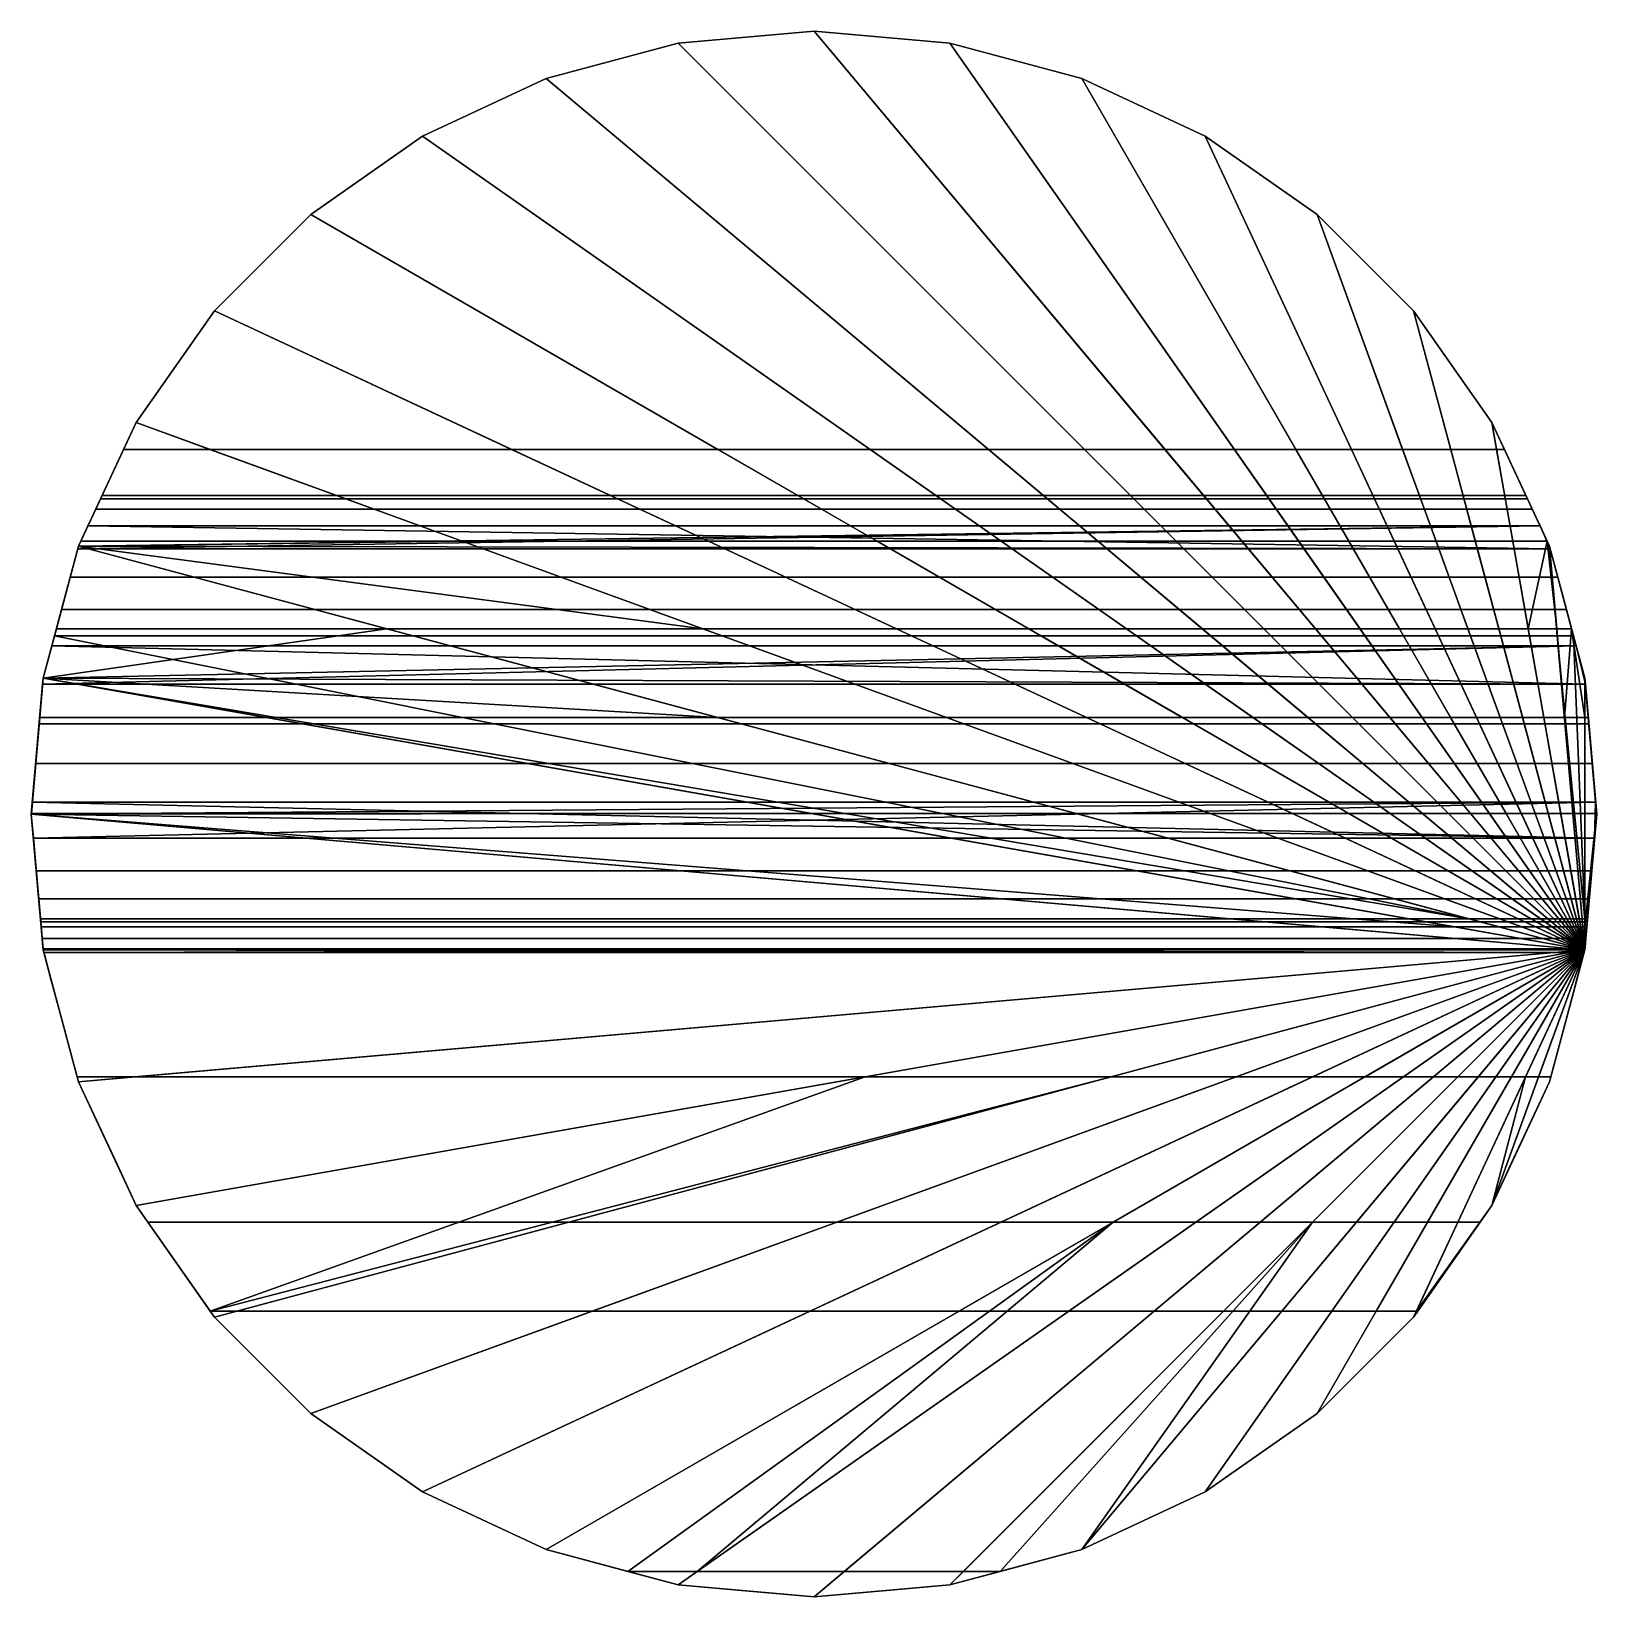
# Model space of a CAD drawing. Header units: inches. Extents: x -0.24 to 3.31, y -0.34 to 3.21.
import ezdxf

# ---------------------------------------------------------------- set-up
doc = ezdxf.new("R2010")
doc.units = ezdxf.units.IN
doc.header["$MEASUREMENT"] = 0

msp = doc.modelspace()

# ---------------------------------------------------------------- meshes
mesh = msp.add_polyface()
corners = [(3.2828, 1.1248, 4.8302), (2.6888, 1.1768, 4.8302), (-0.214, 1.1768, 4.8302), (-0.2095, 1.1248, 4.8302), (-0.2364, 1.4327, 4.8302), (2.9881, 1.1768, 4.8302), (1.5317, 1.4336, 4.8302), (1.3183, 1.6513, 4.8302), (2.1305, 1.4336, 4.8302), (2.4345, 1.4336, 4.8302), (1.8365, 1.6513, 4.8302), (1.2849, 1.8521, 4.8302), (2.154, 1.6513, 4.8302), (1.7234, 1.8521, 4.8302), (2.3711, 1.6513, 4.8302), (2.0233, 1.8521, 4.8302), (1.2979, 2.0505, 4.8302), (1.6796, 2.0505, 4.8302), (2.2443, 1.8521, 4.8302), (1.9609, 2.0505, 4.8302), (1.3192, 2.2586, 4.8302), (1.6637, 2.2586, 4.8302), (2.1797, 2.0505, 4.8302), (1.9317, 2.2586, 4.8302), (2.3315, 2.2586, 4.8302), (2.489, 2.2586, 4.8302), (1.8446, 3.1789, 4.8302), (1.5367, 3.2058, 4.8302), (2.1491, 2.2586, 4.8302), (1.2288, 3.1789, 4.8302), (0.9302, 3.0989, 4.8302), (-0.2095, 1.1248), (-0.2156, 1.1952), (2.4791, 1.1952), (3.2828, 1.1248), (3.0204, 1.1952), (0.6289, 1.836), (1.329, 1.836), (3.0896, 1.1952), (2.884, 1.1952), (-0.2095, 1.7406), (2.5717, 1.836), (1.2288, 3.1789), (1.5367, 3.2058), (2.6861, 1.836), (2.4354, 1.836), (0.9302, 3.0989), (2.2673, 1.836), (0.6501, 2.9683), (2.0511, 1.836), (0.397, 2.791), (2.1431, 3.0989), (1.8446, 3.1789), (2.1431, 3.0989, 4.8302), (3.283, 1.1271, 3.7307), (-0.2097, 1.1271, 3.7307), (-0.2117, 1.1504, 3.8179), (3.2851, 1.1504, 3.8179), (3.1491, 2.1545, 3.6408), (-0.0757, 2.1545, 3.6408), (-0.0794, 2.1466, 3.551), (3.1527, 2.1466, 3.551), (3.2813, 1.1192, 3.6408), (-0.208, 1.1192, 3.6408), (-0.0903, 2.1233, 3.4638), (3.1636, 2.1233, 3.4638), (-0.2151, 1.1886, 3.8997), (3.2884, 1.1886, 3.8997), (-0.108, 2.0852, 3.382), (3.1814, 2.0852, 3.382), (3.283, 1.1271, 3.551), (-0.2097, 1.1271, 3.551), (3.1527, 2.1466, 3.7307), (-0.0794, 2.1466, 3.7307), (-0.2196, 1.2403, 3.9736), (3.2929, 1.2403, 3.9736), (3.2044, 2.0334, 3.3081), (3.2851, 1.1504, 3.4638), (-0.2117, 1.1504, 3.4638), (3.1636, 2.1233, 3.8179), (-0.0903, 2.1233, 3.8179), (-0.2252, 1.3041, 4.0374), (3.2985, 1.3041, 4.0374), (-0.131, 2.0334, 3.3081), (-0.1481, 1.9696, 3.2443), (3.2215, 1.9696, 3.2443), (3.2884, 1.1886, 3.382), (-0.2151, 1.1886, 3.382), (3.1814, 2.0852, 3.8997), (-0.108, 2.0852, 3.8997), (-0.2316, 1.378, 4.0891), (3.305, 1.378, 4.0891), (-0.1679, 1.8957, 3.1926), (3.2413, 1.8957, 3.1926), (3.2929, 1.2403, 3.3081), (-0.2196, 1.2403, 3.3081), (3.2044, 2.0334, 3.9736), (-0.131, 2.0334, 3.9736), (-0.1898, 1.8139, 3.1544), (3.2632, 1.8139, 3.1544), (3.2985, 1.3041, 3.2443), (-0.2252, 1.3041, 3.2443), (3.2215, 1.9696, 4.0374), (-0.1481, 1.9696, 4.0374), (3.3074, 1.4598, 4.1273), (-0.234, 1.4598, 4.1273), (-0.2264, 1.547, 4.1506), (3.2998, 1.547, 4.1506), (3.305, 1.378, 3.1926), (-0.2316, 1.378, 3.1926), (3.2413, 1.8957, 4.0891), (-0.1679, 1.8957, 4.0891), (-0.2186, 1.6369, 4.1585), (3.2919, 1.6369, 4.1585), (3.2841, 1.7268, 3.1311), (-0.2107, 1.7268, 3.1311), (-0.2186, 1.6369, 3.1232), (3.2919, 1.6369, 3.1232), (3.2632, 1.8139, 4.1273), (-0.1898, 1.8139, 4.1273), (-0.2107, 1.7268, 4.1506), (3.2841, 1.7268, 4.1506), (-0.2264, 1.547, 3.1311), (3.2998, 1.547, 3.1311), (-0.234, 1.4598, 3.1544), (3.3074, 1.4598, 3.1544)]
mesh.append_faces([[corners[k] for k in face] for face in [(72, 73, 59, 58), (107, 106, 112, 113), (114, 115, 116, 117)]], dxfattribs={"vtx0": -1})
mesh.append_faces([[corners[k] for k in face] for face in [(4, 1, 5), (4, 5, 6), (35, 39, 40), (62, 70, 71), (76, 69, 68), (88, 96, 97), (118, 121, 120)]], dxfattribs={"vtx0": -1, "vtx1": -1, "vtx2": -1})
mesh.append_faces([[corners[k] for k in face] for face in [(7, 8, 9, 10), (11, 10, 12, 13), (13, 12, 14, 15), (16, 13, 15, 17), (17, 15, 18, 19), (20, 17, 19, 21), (21, 19, 22, 23), (35, 36, 37, 38)]], dxfattribs={"vtx0": -1, "vtx1": -1, "vtx2": -1, "vtx3": -1})
mesh.append_faces([[corners[k] for k in face] for face in [(0, 1, 2, 3), (24, 25, 26, 27), (28, 24, 27, 29), (23, 28, 29, 30)]], dxfattribs={"vtx0": -1, "vtx1": -1, "vtx3": -1})
mesh.append_faces([[corners[k] for k in face] for face in [(54, 55, 56, 57), (54, 62, 63), (61, 60, 64, 65), (57, 56, 66, 67), (65, 64, 68, 69), (67, 66, 74, 75), (77, 78, 71, 70), (79, 80, 73, 72), (75, 74, 81, 82), (76, 83, 84, 85), (86, 87, 78, 77), (88, 89, 80, 79), (82, 81, 90, 91), (85, 84, 92, 93), (94, 95, 87, 86), (93, 92, 98, 99), (100, 101, 95, 94), (102, 103, 97, 96), (104, 105, 106, 107), (108, 109, 101, 100), (110, 111, 103, 102), (118, 119, 111, 110), (123, 122, 124, 125)]], dxfattribs={"vtx0": -1, "vtx2": -1})
mesh.append_faces([[corners[k] for k in face] for face in [(41, 42, 43, 44), (45, 46, 42, 41), (47, 48, 46, 45), (49, 50, 48, 47)]], dxfattribs={"vtx0": -1, "vtx2": -1, "vtx3": -1})
mesh.append_faces([[corners[k] for k in face] for face in [(43, 42, 29, 27)]], dxfattribs={"vtx1": -1})
mesh.append_faces([[corners[k] for k in face] for face in [(31, 32, 33, 34)]], dxfattribs={"vtx1": -1, "vtx2": -1, "vtx3": -1})
mesh.append_faces([[corners[k] for k in face] for face in [(51, 52, 26, 53)]], dxfattribs={"vtx1": -1, "vtx3": -1})
mesh.append_faces([[corners[k] for k in face] for face in [(58, 59, 60, 61), (113, 112, 120, 121), (117, 116, 122, 123)]], dxfattribs={"vtx2": -1})
mesh.append_faces([[corners[k] for k in face] for face in [(52, 43, 27, 26)]], dxfattribs={"vtx3": -1})
mesh = msp.add_polyface()
corners = [(2.3572, 2.0505, 4.8302), (2.5556, 1.8521, 4.8302), (2.6726, 1.8521, 4.8302), (2.5062, 2.0505, 4.8302), (2.7737, 1.8521, 4.8302), (2.6347, 2.0505, 4.8302), (2.863, 1.8521, 4.8302), (2.7484, 2.0505, 4.8302), (2.9437, 1.8521, 4.8302), (2.8512, 2.0505, 4.8302), (3.0182, 1.8521, 4.8302), (2.946, 2.0505, 4.8302), (3.088, 1.8521, 4.8302), (3.0348, 2.0505, 4.8302), (3.1546, 1.8521, 4.8302), (3.1196, 2.0505, 4.8302), (3.1976, 2.0505, 4.8302), (3.2192, 1.8521, 4.8302), (3.2029, 2.0392, 4.8302), (1.9317, 2.2586, 4.8302), (2.1797, 2.0505, 4.8302), (2.1491, 2.2586, 4.8302), (2.3315, 2.2586, 4.8302), (2.489, 2.2586, 4.8302), (2.6283, 2.2586, 4.8302), (2.7542, 2.2586, 4.8302), (2.8702, 2.2586, 4.8302), (2.9791, 2.2586, 4.8302), (3.0829, 2.2586, 4.8302), (3.1006, 2.2586, 4.8302), (3.0722, 2.3193, 4.8302), (2.895, 2.5725, 4.8302), (2.6764, 2.791, 4.8302), (2.4232, 2.9683, 4.8302), (2.1431, 3.0989, 4.8302), (1.8446, 3.1789, 4.8302), (3.2044, 2.0334, 3.9736), (3.2029, 2.0392, 3.9653), (3.2029, 2.0392, 3.9983), (3.2029, 2.0392, 4.1318), (3.253, 1.8521, 4.8302), (3.2029, 2.0392, 3.2834), (3.2029, 2.0392, 3.3164), (3.2044, 2.0334, 3.3081), (3.2573, 1.836), (3.2029, 2.0392, 2.3226), (3.2029, 2.0392, 3.1499), (3.2029, 2.0392), (3.1575, 1.836), (3.0722, 2.3193), (3.2206, 1.836), (3.0923, 1.836), (2.895, 2.5725), (3.024, 1.836), (2.6764, 2.791), (2.9512, 1.836), (2.4232, 2.9683), (2.8723, 1.836), (2.1431, 3.0989), (2.7849, 1.836), (1.8446, 3.1789), (2.6861, 1.836), (1.5367, 3.2058), (3.1814, 2.0852, 3.8997), (3.1636, 2.1233, 3.8179), (3.1527, 2.1466, 3.7307), (3.1814, 2.0852, 3.382), (3.1491, 2.1545, 3.6408), (3.1636, 2.1233, 3.4638), (3.1527, 2.1466, 3.551)]
mesh.append_faces([[corners[k] for k in face] for face in [(63, 38, 37), (42, 41, 66)]], dxfattribs={"vtx0": -1, "vtx1": -1})
mesh.append_faces([[corners[k] for k in face] for face in [(16, 15, 14), (44, 45, 46), (64, 39, 38, 63), (18, 39, 64), (69, 45, 47), (69, 49, 30)]], dxfattribs={"vtx0": -1, "vtx1": -1, "vtx2": -1})
mesh.append_faces([[corners[k] for k in face] for face in [(0, 1, 2, 3), (3, 2, 4, 5), (5, 4, 6, 7), (7, 6, 8, 9), (9, 8, 10, 11), (11, 10, 12, 13), (13, 12, 14, 15), (19, 20, 0, 21), (21, 0, 3, 22), (22, 3, 5, 23), (23, 5, 7, 24), (24, 7, 9, 25), (25, 9, 11, 26), (26, 11, 13, 27), (27, 13, 15, 28)]], dxfattribs={"vtx0": -1, "vtx1": -1, "vtx2": -1, "vtx3": -1})
mesh.append_faces([[corners[k] for k in face] for face in [(28, 15, 16, 29), (27, 28, 30, 31), (26, 27, 31, 32), (25, 26, 32, 33), (24, 25, 33, 34), (23, 24, 34, 35), (41, 46, 68, 66), (46, 45, 69, 68)]], dxfattribs={"vtx0": -1, "vtx1": -1, "vtx3": -1})
mesh.append_faces([[corners[k] for k in face] for face in [(17, 18, 16), (28, 29, 30), (39, 18, 40), (41, 42, 43), (18, 64, 65), (65, 16, 18), (67, 29, 16, 65), (69, 47, 49), (30, 67, 69)]], dxfattribs={"vtx0": -1, "vtx2": -1})
mesh.append_faces([[corners[k] for k in face] for face in [(48, 49, 47, 50), (51, 52, 49, 48), (53, 54, 52, 51), (55, 56, 54, 53), (57, 58, 56, 55), (59, 60, 58, 57), (61, 62, 60, 59)]], dxfattribs={"vtx0": -1, "vtx2": -1, "vtx3": -1})
mesh.append_faces([[corners[k] for k in face] for face in [(36, 37, 38), (44, 47, 45), (30, 29, 67)]], dxfattribs={"vtx1": -1, "vtx2": -1})
mesh.append_faces([[corners[k] for k in face] for face in [(49, 52, 31, 30), (52, 54, 32, 31), (54, 56, 33, 32), (56, 58, 34, 33)]], dxfattribs={"vtx1": -1, "vtx3": -1})
mesh.append_faces([[corners[k] for k in face] for face in [(43, 42, 66), (63, 37, 36)]], dxfattribs={"vtx2": -1})
mesh = msp.add_polyface()
corners = [(2.6888, 1.1768, 4.8302), (-0.2364, 1.4327, 4.8302), (-0.214, 1.1768, 4.8302), (1.5317, 1.4336, 4.8302), (-0.2363, 1.4336, 4.8302), (0.2974, 1.6513, 4.8302), (-0.2173, 1.6513, 4.8302), (2.1305, 1.4336, 4.8302), (1.3183, 1.6513, 4.8302), (-0.2095, 1.7406, 4.8302), (0.5689, 1.8521, 4.8302), (-0.1796, 1.8521, 4.8302), (1.8365, 1.6513, 4.8302), (1.2849, 1.8521, 4.8302), (-0.1295, 2.0392, 4.8302), (0.7398, 2.0505, 4.8302), (-0.1242, 2.0505, 4.8302), (1.7234, 1.8521, 4.8302), (1.2979, 2.0505, 4.8302), (0.168, 2.2586, 4.8302), (-0.0272, 2.2586, 4.8302), (0.8516, 2.2586, 4.8302), (1.6796, 2.0505, 4.8302), (1.3192, 2.2586, 4.8302), (1.6637, 2.2586, 4.8302), (1.9317, 2.2586, 4.8302), (0.9302, 3.0989, 4.8302), (0.6501, 2.9683, 4.8302), (0.397, 2.791, 4.8302), (0.1784, 2.5725, 4.8302), (0.0011, 2.3193, 4.8302), (3.0204, 1.1952), (-0.2095, 1.7406), (-0.1839, 1.836), (0.6289, 1.836), (2.4791, 1.1952), (-0.2364, 1.4327), (2.884, 1.1952), (-0.2156, 1.1952), (1.7578, 1.836), (0.1784, 2.5725), (0.397, 2.791), (2.0511, 1.836), (1.329, 1.836), (0.0011, 2.3193), (-0.1295, 2.0392), (1.2288, 3.1789), (0.9302, 3.0989), (1.2288, 3.1789, 4.8302), (0.6501, 2.9683), (-0.0757, 2.1545, 3.6408), (-0.0794, 2.1466, 3.7307), (-0.1295, 2.0392, 2.3226), (-0.0794, 2.1466, 3.551), (3.283, 1.1271, 3.7307), (-0.208, 1.1192, 3.6408), (-0.2095, 1.1248, 3.7051), (-0.2097, 1.1271, 3.7307), (3.2813, 1.1192, 3.6408), (-0.2097, 1.1271, 3.551), (-0.2095, 1.1248, 3.5766), (3.2044, 2.0334, 3.3081), (-0.108, 2.0852, 3.382), (-0.1295, 2.0392, 3.3164), (-0.131, 2.0334, 3.3081), (3.1814, 2.0852, 3.8997), (-0.131, 2.0334, 3.9736), (-0.1295, 2.0392, 3.9653), (-0.108, 2.0852, 3.8997), (3.3074, 1.4598, 4.1273), (-0.2316, 1.378, 4.0891), (-0.2364, 1.4327, 4.1146), (-0.234, 1.4598, 4.1273), (3.2841, 1.7268, 3.1311), (-0.1898, 1.8139, 3.1544), (-0.2095, 1.7406, 3.1348), (-0.2107, 1.7268, 3.1311), (3.305, 1.378, 3.1926), (-0.234, 1.4598, 3.1544), (-0.2364, 1.4327, 3.167), (-0.2316, 1.378, 3.1926), (3.2632, 1.8139, 4.1273), (-0.2107, 1.7268, 4.1506), (-0.2095, 1.7406, 4.1469), (-0.1898, 1.8139, 4.1273)]
mesh.append_faces([[corners[k] for k in face] for face in [(9, 5, 8), (9, 8, 10), (14, 10, 13), (14, 13, 15), (33, 34, 31), (30, 52, 53)]], dxfattribs={"vtx0": -1, "vtx1": -1, "vtx2": -1})
mesh.append_faces([[corners[k] for k in face] for face in [(5, 3, 7, 8), (10, 8, 12, 13), (15, 13, 17, 18), (19, 15, 18, 21), (21, 18, 22, 23)]], dxfattribs={"vtx0": -1, "vtx1": -1, "vtx2": -1, "vtx3": -1})
mesh.append_faces([[corners[k] for k in face] for face in [(3, 5, 6, 4), (15, 19, 20, 16), (24, 25, 26, 27), (23, 24, 27, 28), (21, 23, 28, 29), (19, 21, 29, 30)]], dxfattribs={"vtx0": -1, "vtx1": -1, "vtx3": -1})
mesh.append_faces([[corners[k] for k in face] for face in [(0, 1, 2), (3, 4, 1), (5, 9, 6), (10, 11, 9), (10, 14, 11), (15, 16, 14), (19, 30, 20), (31, 32, 33), (30, 44, 45), (30, 53, 50), (50, 20, 30), (54, 55, 56), (58, 59, 60), (61, 62, 63), (65, 66, 67), (69, 70, 71), (73, 74, 75), (77, 78, 79), (81, 82, 83)]], dxfattribs={"vtx0": -1, "vtx2": -1})
mesh.append_faces([[corners[k] for k in face] for face in [(35, 36, 32, 37), (39, 40, 41, 42), (43, 44, 40, 39), (34, 45, 44, 43)]], dxfattribs={"vtx0": -1, "vtx2": -1, "vtx3": -1})
mesh.append_faces([[corners[k] for k in face] for face in [(38, 36, 35), (33, 45, 34), (56, 57, 54), (63, 64, 61), (67, 68, 65), (71, 72, 69), (75, 76, 73), (79, 80, 77), (83, 84, 81)]], dxfattribs={"vtx1": -1, "vtx2": -1})
mesh.append_faces([[corners[k] for k in face] for face in [(46, 47, 26, 48), (47, 49, 27, 26), (49, 41, 28, 27), (41, 40, 29, 28), (40, 44, 30, 29), (50, 51, 16, 20)]], dxfattribs={"vtx1": -1, "vtx3": -1})
mesh.append_faces([[corners[k] for k in face] for face in [(60, 55, 58)]], dxfattribs={"vtx2": -1})
mesh = msp.add_polyface()
corners = [(-0.108, 2.0852, 3.8997), (-0.1295, 2.0392, 3.9653), (-0.1295, 2.0392, 3.9983), (-0.0903, 2.1233, 3.8179), (-0.1295, 2.0392, 4.1318), (-0.1242, 2.0505, 4.8302), (-0.0794, 2.1466, 3.7307), (-0.1295, 2.0392, 4.8302), (-0.108, 2.0852, 3.382), (-0.1295, 2.0392, 3.2834), (-0.1295, 2.0392, 3.3164), (-0.0903, 2.1233, 3.4638), (-0.1295, 2.0392, 3.1499), (-0.0794, 2.1466, 3.551), (-0.1295, 2.0392, 2.3226), (0.0011, 2.3193, 4.8302), (-0.1295, 2.0392), (-0.1898, 1.8139, 4.1273), (-0.2095, 1.7406, 4.1469), (-0.2095, 1.7406, 4.1614), (-0.1679, 1.8957, 4.0891), (-0.2095, 1.7406, 4.1977), (-0.1481, 1.9696, 4.0374), (-0.2095, 1.7406, 4.2663), (-0.1898, 1.8139, 3.1544), (-0.2095, 1.7406, 3.1203), (-0.2095, 1.7406, 3.1348), (-0.131, 2.0334, 3.9736), (-0.2095, 1.7406, 4.3917), (-0.1679, 1.8957, 3.1926), (-0.2095, 1.7406, 3.084), (-0.2095, 1.7406, 4.6385), (-0.1481, 1.9696, 3.2443), (-0.2095, 1.7406, 3.0153), (-0.1796, 1.8521, 4.8302), (-0.2095, 1.7406, 4.8302), (-0.131, 2.0334, 3.3081), (-0.2095, 1.7406, 2.89), (-0.2095, 1.7406, 2.6432), (-0.2095, 1.7406, 2.0357), (-0.1839, 1.836), (-0.2095, 1.7406), (-0.2264, 1.547, 4.1506), (-0.234, 1.4598, 4.1273), (-0.2364, 1.4327, 4.12), (-0.2364, 1.4327, 4.1406), (-0.2186, 1.6369, 4.1585), (-0.2364, 1.4327, 4.1763), (-0.2107, 1.7268, 4.1506), (-0.2364, 1.4327, 4.2294), (-0.2264, 1.547, 3.1311), (-0.2364, 1.4327, 3.1411), (-0.2364, 1.4327, 3.1617), (-0.234, 1.4598, 3.1544), (-0.2364, 1.4327, 4.305), (-0.2186, 1.6369, 3.1232), (-0.2364, 1.4327, 3.1053), (-0.2364, 1.4327, 4.4133), (-0.2107, 1.7268, 3.1311), (-0.2364, 1.4327, 3.0523), (-0.2364, 1.4327, 4.5742), (-0.2364, 1.4327, 2.9767), (-0.2363, 1.4336, 4.8302), (-0.2364, 1.4327, 2.8684), (-0.2173, 1.6513, 4.8302), (-0.2364, 1.4327, 2.7075), (-0.2364, 1.4327, 2.4503), (-0.2364, 1.4327, 1.9829), (-0.2364, 1.4327, 0.8866), (-0.2364, 1.4327)]
mesh.append_faces([[corners[k] for k in face] for face in [(8, 9, 10), (24, 25, 26)]], dxfattribs={"vtx0": -1, "vtx1": -1})
mesh.append_faces([[corners[k] for k in face] for face in [(5, 3, 4), (11, 12, 9, 8), (13, 14, 12, 11), (15, 16, 14), (29, 30, 25, 24), (31, 2, 1), (27, 28, 31), (32, 33, 30, 29), (34, 4, 2), (34, 2, 31), (36, 37, 33, 32), (36, 9, 38), (38, 37, 36), (39, 12, 14), (39, 14, 40), (54, 19, 18), (58, 25, 61), (62, 28, 23), (62, 23, 60)]], dxfattribs={"vtx0": -1, "vtx1": -1, "vtx2": -1})
mesh.append_faces([[corners[k] for k in face] for face in [(9, 12, 39, 38)]], dxfattribs={"vtx0": -1, "vtx1": -1, "vtx2": -1, "vtx3": -1})
mesh.append_faces([[corners[k] for k in face] for face in [(21, 19, 54, 57), (23, 21, 57, 60), (25, 30, 63, 61), (31, 28, 62, 64), (30, 33, 65, 63), (33, 37, 66, 65), (37, 38, 67, 66), (38, 39, 68, 67)]], dxfattribs={"vtx0": -1, "vtx1": -1, "vtx3": -1})
mesh.append_faces([[corners[k] for k in face] for face in [(5, 6, 3), (4, 7, 5), (31, 1, 27), (31, 35, 34), (4, 34, 7), (14, 16, 40), (50, 51, 52, 53), (54, 18, 48), (48, 49, 54), (55, 56, 51, 50), (58, 59, 56, 55), (31, 64, 35)]], dxfattribs={"vtx0": -1, "vtx2": -1})
mesh.append_faces([[corners[k] for k in face] for face in [(39, 41, 69, 68)]], dxfattribs={"vtx0": -1, "vtx3": -1})
mesh.append_faces([[corners[k] for k in face] for face in [(0, 1, 2), (17, 18, 19), (36, 10, 9), (40, 41, 39), (58, 26, 25), (61, 59, 58)]], dxfattribs={"vtx1": -1, "vtx2": -1})
mesh.append_faces([[corners[k] for k in face] for face in [(3, 0, 2, 4), (20, 17, 19, 21), (22, 20, 21, 23), (27, 22, 23, 28)]], dxfattribs={"vtx1": -1, "vtx2": -1, "vtx3": -1})
mesh.append_faces([[corners[k] for k in face] for face in [(42, 43, 44, 45), (46, 42, 45, 47), (48, 46, 47, 49)]], dxfattribs={"vtx1": -1, "vtx3": -1})
mesh = msp.add_polyface()
corners = [(3.2828, 1.7406, 4.1614), (3.3098, 1.4327, 4.2294), (3.2841, 1.7268, 4.1506), (3.2828, 1.7406, 4.1469), (3.2841, 1.7268, 3.1311), (3.3098, 1.4327, 2.9767), (3.2828, 1.7406, 3.1203), (3.2828, 1.7406, 3.1348), (3.3098, 1.4327, 4.8302), (3.2828, 1.7406, 4.2663), (3.2828, 1.7406, 4.3917), (3.3098, 1.4327, 2.8684), (3.2828, 1.7406, 3.084), (3.2828, 1.7406, 4.6385), (3.2907, 1.6513, 4.8302), (3.3097, 1.4336, 4.8302), (3.3098, 1.4327, 2.7075), (3.2828, 1.7406, 3.0153), (3.2828, 1.7406, 4.8302), (3.3098, 1.4327, 2.4503), (3.2828, 1.7406, 2.89), (3.3098, 1.4327, 1.9829), (3.2828, 1.7406, 2.6432), (3.3098, 1.4327, 0.8866), (3.2828, 1.7406, 2.0357), (3.3098, 1.4327), (3.2828, 1.7406), (2.0233, 1.8521, 4.8302), (2.3711, 1.6513, 4.8302), (2.5311, 1.6513, 4.8302), (2.2443, 1.8521, 4.8302), (2.6555, 1.6513, 4.8302), (2.4162, 1.8521, 4.8302), (2.7564, 1.6513, 4.8302), (2.5556, 1.8521, 4.8302), (2.8411, 1.6513, 4.8302), (2.6726, 1.8521, 4.8302), (2.9142, 1.6513, 4.8302), (2.7737, 1.8521, 4.8302), (2.9789, 1.6513, 4.8302), (2.863, 1.8521, 4.8302), (3.0374, 1.6513, 4.8302), (2.9437, 1.8521, 4.8302), (3.0912, 1.6513, 4.8302), (3.0182, 1.8521, 4.8302), (3.1418, 1.6513, 4.8302), (3.088, 1.8521, 4.8302), (3.19, 1.6513, 4.8302), (3.1546, 1.8521, 4.8302), (3.2368, 1.6513, 4.8302), (3.2192, 1.8521, 4.8302), (3.253, 1.8521, 4.8302), (3.2828, 1.6513, 4.8302), (1.9609, 2.0505, 4.8302), (2.1797, 2.0505, 4.8302), (2.3572, 2.0505, 4.8302), (3.1976, 2.0505, 4.8302), (3.2029, 2.0392, 4.8302), (3.2632, 1.8139, 4.1273), (3.2413, 1.8957, 4.0891), (3.2828, 1.7406, 4.1977), (3.2215, 1.9696, 4.0374), (3.2632, 1.8139, 3.1544), (3.2044, 2.0334, 3.9736), (3.2413, 1.8957, 3.1926), (3.2029, 2.0392, 3.9983), (3.2215, 1.9696, 3.2443), (3.2029, 2.0392, 4.1318), (3.2044, 2.0334, 3.3081), (3.2029, 2.0392, 3.2834), (3.2029, 2.0392, 3.1499), (3.2573, 1.836), (3.2828, 1.1952), (3.2206, 1.836), (3.2029, 2.0392), (-0.1898, 1.8139, 3.1544)]
mesh.append_faces([[corners[k] for k in face] for face in [(58, 0, 3), (7, 6, 62)]], dxfattribs={"vtx0": -1, "vtx1": -1})
mesh.append_faces([[corners[k] for k in face] for face in [(0, 1, 2), (4, 5, 6), (8, 9, 10), (51, 50, 49), (51, 49, 52), (56, 48, 50), (59, 60, 0, 58), (61, 9, 60, 59), (63, 10, 9, 61), (65, 13, 10), (65, 10, 63), (18, 13, 65), (18, 65, 67), (68, 20, 22), (68, 22, 69), (70, 24, 26), (72, 73, 71), (4, 62, 75)]], dxfattribs={"vtx0": -1, "vtx1": -1, "vtx2": -1})
mesh.append_faces([[corners[k] for k in face] for face in [(27, 28, 29, 30), (30, 29, 31, 32), (32, 31, 33, 34), (34, 33, 35, 36), (36, 35, 37, 38), (38, 37, 39, 40), (40, 39, 41, 42), (42, 41, 43, 44), (44, 43, 45, 46), (46, 45, 47, 48), (48, 47, 49, 50), (53, 30, 32, 54), (54, 32, 34, 55), (22, 24, 70, 69)]], dxfattribs={"vtx0": -1, "vtx1": -1, "vtx2": -1, "vtx3": -1})
mesh.append_faces([[corners[k] for k in face] for face in [(10, 13, 14, 15), (6, 12, 64, 62), (12, 17, 66, 64), (17, 20, 68, 66)]], dxfattribs={"vtx0": -1, "vtx1": -1, "vtx3": -1})
mesh.append_faces([[corners[k] for k in face] for face in [(6, 7, 4), (13, 18, 14), (52, 18, 51), (52, 14, 18), (50, 51, 57), (67, 51, 18), (70, 26, 71), (73, 74, 71)]], dxfattribs={"vtx0": -1, "vtx2": -1})
mesh.append_faces([[corners[k] for k in face] for face in [(2, 3, 0), (71, 26, 72)]], dxfattribs={"vtx1": -1, "vtx2": -1})
mesh.append_faces([[corners[k] for k in face] for face in [(5, 11, 12, 6), (11, 16, 17, 12), (16, 19, 20, 17), (19, 21, 22, 20), (21, 23, 24, 22)]], dxfattribs={"vtx1": -1, "vtx2": -1, "vtx3": -1})
mesh.append_faces([[corners[k] for k in face] for face in [(4, 7, 62), (58, 3, 2)]], dxfattribs={"vtx2": -1})
mesh.append_faces([[corners[k] for k in face] for face in [(23, 25, 26, 24)]], dxfattribs={"vtx2": -1, "vtx3": -1})
mesh = msp.add_polyface()
corners = [(1.5317, 1.4336, 4.8302), (2.9881, 1.1768, 4.8302), (3.0889, 1.1768, 4.8302), (2.1305, 1.4336, 4.8302), (3.1401, 1.1768, 4.8302), (2.4345, 1.4336, 4.8302), (3.1714, 1.1768, 4.8302), (2.6207, 1.4336, 4.8302), (3.1928, 1.1768, 4.8302), (2.748, 1.4336, 4.8302), (3.2086, 1.1768, 4.8302), (2.8419, 1.4336, 4.8302), (3.2209, 1.1768, 4.8302), (2.9149, 1.4336, 4.8302), (3.2309, 1.1768, 4.8302), (2.9741, 1.4336, 4.8302), (3.2392, 1.1768, 4.8302), (3.0238, 1.4336, 4.8302), (3.2465, 1.1768, 4.8302), (3.0666, 1.4336, 4.8302), (3.2528, 1.1768, 4.8302), (3.1046, 1.4336, 4.8302), (3.2586, 1.1768, 4.8302), (3.1389, 1.4336, 4.8302), (3.2639, 1.1768, 4.8302), (3.1705, 1.4336, 4.8302), (3.2689, 1.1768, 4.8302), (3.2001, 1.4336, 4.8302), (3.2737, 1.1768, 4.8302), (3.2284, 1.4336, 4.8302), (3.2783, 1.1768, 4.8302), (3.2558, 1.4336, 4.8302), (1.8365, 1.6513, 4.8302), (2.154, 1.6513, 4.8302), (2.3711, 1.6513, 4.8302), (2.5311, 1.6513, 4.8302), (2.6555, 1.6513, 4.8302), (2.7564, 1.6513, 4.8302), (2.8411, 1.6513, 4.8302), (2.9142, 1.6513, 4.8302), (2.9789, 1.6513, 4.8302), (3.0374, 1.6513, 4.8302), (3.0912, 1.6513, 4.8302), (3.1418, 1.6513, 4.8302), (3.19, 1.6513, 4.8302), (3.2368, 1.6513, 4.8302), (3.2422, 1.1952), (3.2501, 1.1952), (3.2828, 1.1248), (3.2336, 1.1952), (3.2238, 1.1952), (3.2125, 1.1952), (3.199, 1.1952), (3.1824, 1.1952), (3.161, 1.1952), (3.132, 1.1952), (3.0896, 1.1952), (3.0204, 1.1952), (2.884, 1.1952), (2.4791, 1.1952), (3.2828, 1.1952), (3.2767, 1.1952), (3.2206, 1.836), (3.2704, 1.1952), (3.1575, 1.836), (3.264, 1.1952), (3.0923, 1.836), (3.2573, 1.1952), (3.024, 1.836), (2.9512, 1.836), (2.8723, 1.836), (2.7849, 1.836), (2.6861, 1.836), (2.5717, 1.836), (2.4354, 1.836), (2.2673, 1.836), (2.0511, 1.836), (1.7578, 1.836), (1.329, 1.836), (3.3074, 1.4598, 4.1273), (3.305, 1.378, 4.0891), (-0.2316, 1.378, 4.0891), (3.305, 1.378, 3.1926), (3.3074, 1.4598, 3.1544), (-0.234, 1.4598, 3.1544)]
mesh.append_faces([[corners[k] for k in face] for face in [(46, 47, 48), (49, 46, 48), (50, 49, 48), (51, 50, 48), (52, 51, 48), (53, 52, 48), (54, 53, 48), (55, 54, 48), (56, 55, 48), (57, 56, 48), (58, 57, 48), (59, 58, 48), (60, 61, 62), (79, 80, 81), (82, 83, 84)]], dxfattribs={"vtx0": -1, "vtx1": -1, "vtx2": -1})
mesh.append_faces([[corners[k] for k in face] for face in [(0, 1, 2, 3), (3, 2, 4, 5), (5, 4, 6, 7), (7, 6, 8, 9), (9, 8, 10, 11), (11, 10, 12, 13), (13, 12, 14, 15), (15, 14, 16, 17), (17, 16, 18, 19), (19, 18, 20, 21), (21, 20, 22, 23), (23, 22, 24, 25), (25, 24, 26, 27), (27, 26, 28, 29), (29, 28, 30, 31), (32, 5, 7, 33), (33, 7, 9, 34), (34, 9, 11, 35), (35, 11, 13, 36), (36, 13, 15, 37), (37, 15, 17, 38), (38, 17, 19, 39), (39, 19, 21, 40), (40, 21, 23, 41), (41, 23, 25, 42), (42, 25, 27, 43), (43, 27, 29, 44), (44, 29, 31, 45), (63, 64, 62, 61), (65, 66, 64, 63), (67, 68, 66, 65), (47, 69, 68, 67), (46, 70, 69, 47), (49, 71, 70, 46), (50, 72, 71, 49), (51, 73, 72, 50), (52, 74, 73, 51), (53, 75, 74, 52), (54, 76, 75, 53), (55, 77, 76, 54), (56, 78, 77, 55)]], dxfattribs={"vtx0": -1, "vtx1": -1, "vtx2": -1, "vtx3": -1})
mesh = msp.add_polyface()
corners = [(3.3074, 1.4598, 4.1273), (3.3098, 1.4327, 4.12), (3.3098, 1.4327, 4.1146), (3.2998, 1.547, 4.1506), (3.3098, 1.4327, 4.1406), (3.2919, 1.6369, 4.1585), (3.3098, 1.4327, 4.1763), (3.3098, 1.4327, 3.167), (3.3098, 1.4327, 3.1617), (3.3074, 1.4598, 3.1544), (3.2841, 1.7268, 4.1506), (3.3098, 1.4327, 4.2294), (3.3098, 1.4327, 3.1411), (3.2998, 1.547, 3.1311), (3.2828, 1.7406, 4.1614), (3.3098, 1.4327, 4.305), (3.3098, 1.4327, 3.1053), (3.2919, 1.6369, 3.1232), (3.3098, 1.4327, 4.4133), (3.2828, 1.7406, 4.1977), (3.3098, 1.4327, 3.0523), (3.2841, 1.7268, 3.1311), (3.3098, 1.4327, 4.5742), (3.2828, 1.7406, 4.2663), (3.3098, 1.4327, 2.9767), (3.3098, 1.4327, 4.8302), (3.2828, 1.7406, 4.3917), (3.3097, 1.4336, 4.8302), (3.2558, 1.4336, 4.8302), (3.2783, 1.1768, 4.8302), (3.2828, 1.1768, 4.8302), (3.2828, 1.4336, 4.8302), (3.2874, 1.1768, 4.8302), (3.2368, 1.6513, 4.8302), (3.2828, 1.6513, 4.8302), (3.2907, 1.6513, 4.8302), (3.2573, 1.1952), (3.264, 1.1952), (3.2828, 1.1248), (3.2501, 1.1952), (3.2828, 1.1952), (3.2828, 1.7406), (3.3098, 1.4327), (3.289, 1.1952), (3.2985, 1.3041, 4.0374), (3.2828, 1.1248, 3.9118), (3.2828, 1.1248, 3.8581), (3.2929, 1.2403, 3.9736), (3.305, 1.378, 4.0891), (3.2828, 1.1248, 3.9711), (3.2828, 1.1248, 4.0375), (3.2828, 1.1248, 3.4236), (3.2828, 1.1248, 3.3698), (3.2985, 1.3041, 3.2443), (3.2929, 1.2403, 3.3081), (3.2828, 1.1248, 4.1137), (3.2828, 1.1248, 3.3106), (3.305, 1.378, 3.1926), (3.2828, 1.1248, 4.2033), (3.2828, 1.1248, 3.2442), (3.2828, 1.1248, 4.3119), (3.2828, 1.1248, 3.168), (3.2828, 1.1248, 4.4486), (3.2828, 1.1248, 3.0784), (3.2828, 1.1248, 4.6289), (3.2828, 1.1248, 2.9698), (3.2828, 1.1248, 4.8302), (3.2828, 1.1248, 2.8331), (3.2828, 1.1248, 2.6528), (3.3098, 1.4327, 2.8684), (3.2828, 1.1248, 2.3996), (3.3098, 1.4327, 2.7075), (3.2828, 1.1248, 2.0106), (3.3098, 1.4327, 2.4503), (3.2828, 1.1248, 1.3226), (3.3098, 1.4327, 1.9829), (3.3098, 1.4327, 0.8866)]
mesh.append_faces([[corners[k] for k in face] for face in [(0, 1, 2)]], dxfattribs={"vtx0": -1})
mesh.append_faces([[corners[k] for k in face] for face in [(27, 31, 30), (27, 30, 32), (36, 37, 38), (39, 36, 38), (44, 45, 46, 47), (48, 49, 45, 44), (1, 50, 49), (1, 49, 48), (57, 56, 59), (57, 59, 8), (66, 64, 18), (75, 74, 38)]], dxfattribs={"vtx0": -1, "vtx1": -1, "vtx2": -1})
mesh.append_faces([[corners[k] for k in face] for face in [(28, 29, 30, 31), (33, 28, 31, 34)]], dxfattribs={"vtx0": -1, "vtx1": -1, "vtx2": -1, "vtx3": -1})
mesh.append_faces([[corners[k] for k in face] for face in [(34, 31, 27, 35), (51, 52, 53, 54), (55, 50, 1, 4), (52, 56, 57, 53), (58, 55, 4, 6), (60, 58, 6, 11), (59, 61, 12, 8), (62, 60, 11, 15), (61, 63, 16, 12), (64, 62, 15, 18), (63, 65, 20, 16), (65, 67, 24, 20), (67, 68, 69, 24), (68, 70, 71, 69), (70, 72, 73, 71), (72, 74, 75, 73)]], dxfattribs={"vtx0": -1, "vtx1": -1, "vtx3": -1})
mesh.append_faces([[corners[k] for k in face] for face in [(3, 4, 1, 0), (5, 6, 4, 3), (10, 11, 6, 5), (14, 15, 11), (21, 20, 24), (26, 27, 25), (66, 18, 22), (22, 32, 66), (75, 38, 43), (43, 76, 75)]], dxfattribs={"vtx0": -1, "vtx2": -1})
mesh.append_faces([[corners[k] for k in face] for face in [(40, 41, 42, 43)]], dxfattribs={"vtx0": -1, "vtx3": -1})
mesh.append_faces([[corners[k] for k in face] for face in [(7, 8, 9)]], dxfattribs={"vtx1": -1})
mesh.append_faces([[corners[k] for k in face] for face in [(25, 22, 23)]], dxfattribs={"vtx1": -1, "vtx2": -1})
mesh.append_faces([[corners[k] for k in face] for face in [(18, 15, 14, 19), (22, 18, 19, 23)]], dxfattribs={"vtx1": -1, "vtx2": -1, "vtx3": -1})
mesh.append_faces([[corners[k] for k in face] for face in [(8, 12, 13, 9), (12, 16, 17, 13), (16, 20, 21, 17)]], dxfattribs={"vtx1": -1, "vtx3": -1})
mesh.append_faces([[corners[k] for k in face] for face in [(32, 25, 27), (48, 2, 1), (8, 7, 57), (22, 25, 32), (43, 42, 76), (0, 2, 48), (57, 7, 9)]], dxfattribs={"vtx2": -1})
mesh = msp.add_polyface()
corners = [(-0.234, 1.4598, 4.1273), (-0.2364, 1.4327, 4.1146), (-0.2364, 1.4327, 4.12), (-0.234, 1.4598, 3.1544), (-0.2364, 1.4327, 3.1617), (-0.2364, 1.4327, 3.167), (-0.2364, 1.4327, 4.5742), (-0.2364, 1.4327, 4.8302), (-0.2363, 1.4336, 4.8302), (-0.2097, 1.1271, 3.7307), (-0.21, 1.1311, 3.7764), (-0.2117, 1.1504, 3.8179), (-0.2095, 1.1248, 3.7051), (-0.2095, 1.1248, 3.763), (-0.2095, 1.1248, 3.8087), (-0.2151, 1.1886, 3.8997), (-0.2097, 1.1271, 3.551), (-0.2095, 1.1248, 3.5593), (-0.2095, 1.1248, 3.5766), (-0.2196, 1.2403, 3.9736), (-0.2095, 1.1248, 3.8581), (-0.2117, 1.1504, 3.4638), (-0.2095, 1.1248, 3.5187), (-0.2252, 1.3041, 4.0374), (-0.2095, 1.1248, 3.9118), (-0.2151, 1.1886, 3.382), (-0.2095, 1.1248, 3.473), (-0.2316, 1.378, 4.0891), (-0.2095, 1.1248, 3.9711), (-0.2196, 1.2403, 3.3081), (-0.2095, 1.1248, 3.4236), (-0.2095, 1.1248, 4.0375), (-0.2252, 1.3041, 3.2443), (-0.2095, 1.1248, 3.3698), (-0.2364, 1.4327, 4.1406), (-0.2095, 1.1248, 4.1137), (-0.2316, 1.378, 3.1926), (-0.2095, 1.1248, 3.3106), (-0.2364, 1.4327, 4.1763), (-0.2095, 1.1248, 4.2033), (-0.2095, 1.1248, 3.2442), (-0.2364, 1.4327, 4.2294), (-0.2095, 1.1248, 4.3119), (-0.2364, 1.4327, 3.1411), (-0.2095, 1.1248, 3.168), (-0.2364, 1.4327, 4.305), (-0.2095, 1.1248, 4.4486), (-0.2364, 1.4327, 3.1053), (-0.2095, 1.1248, 3.0784), (-0.2364, 1.4327, 4.4133), (-0.2095, 1.1248, 4.6289), (-0.2364, 1.4327, 3.0523), (-0.2095, 1.1248, 2.9698), (-0.214, 1.1768, 4.8302), (-0.2095, 1.1248, 4.8302), (-0.2364, 1.4327, 2.9767), (-0.2095, 1.1248, 2.8331), (-0.2364, 1.4327, 2.8684), (-0.2095, 1.1248, 2.6528), (-0.2364, 1.4327, 2.7075), (-0.2095, 1.1248, 2.3996), (-0.2364, 1.4327, 2.4503), (-0.2095, 1.1248, 2.0106), (-0.2364, 1.4327, 1.9829), (-0.2095, 1.1248, 1.3226), (-0.2364, 1.4327, 0.8866), (-0.2156, 1.1952), (-0.2095, 1.1248), (-0.2364, 1.4327), (-0.208, 1.1192, 3.6408), (-0.2058, 1.1111, 3.7335), (-0.2046, 1.1068, 3.7829), (-0.1965, 1.0765, 3.7396), (-0.1926, 1.0617, 3.795), (-0.1806, 1.0169, 3.7502)]
mesh.append_faces([[corners[k] for k in face] for face in [(3, 4, 5), (6, 53, 7)]], dxfattribs={"vtx0": -1})
mesh.append_faces([[corners[k] for k in face] for face in [(9, 10, 11), (16, 17, 18)]], dxfattribs={"vtx0": -1, "vtx1": -1})
mesh.append_faces([[corners[k] for k in face] for face in [(14, 11, 10), (10, 13, 14), (21, 22, 17, 16), (25, 26, 22, 21), (29, 30, 26, 25), (27, 28, 31), (32, 33, 30, 29), (36, 37, 33, 32), (36, 4, 40), (40, 37, 36), (53, 49, 50), (64, 65, 66), (69, 70, 13, 12), (17, 72, 71), (17, 71, 70), (17, 70, 69), (71, 73, 20), (20, 14, 71), (22, 73, 72), (72, 17, 22), (24, 20, 73), (74, 22, 26)]], dxfattribs={"vtx0": -1, "vtx1": -1, "vtx2": -1})
mesh.append_faces([[corners[k] for k in face] for face in [(70, 71, 14, 13)]], dxfattribs={"vtx0": -1, "vtx1": -1, "vtx2": -1, "vtx3": -1})
mesh.append_faces([[corners[k] for k in face] for face in [(14, 15, 11), (31, 2, 1), (31, 1, 27), (53, 6, 49), (50, 54, 53), (64, 63, 65)]], dxfattribs={"vtx0": -1, "vtx2": -1})
mesh.append_faces([[corners[k] for k in face] for face in [(10, 9, 12, 13)]], dxfattribs={"vtx0": -1, "vtx2": -1, "vtx3": -1})
mesh.append_faces([[corners[k] for k in face] for face in [(66, 67, 64), (69, 18, 17)]], dxfattribs={"vtx1": -1, "vtx2": -1})
mesh.append_faces([[corners[k] for k in face] for face in [(19, 15, 14, 20), (23, 19, 20, 24), (27, 23, 24, 28), (34, 2, 31, 35), (38, 34, 35, 39), (41, 38, 39, 42), (4, 43, 44, 40), (45, 41, 42, 46), (43, 47, 48, 44), (49, 45, 46, 50), (47, 51, 52, 48), (51, 55, 56, 52), (55, 57, 58, 56), (57, 59, 60, 58), (59, 61, 62, 60), (61, 63, 64, 62)]], dxfattribs={"vtx1": -1, "vtx2": -1, "vtx3": -1})
mesh.append_faces([[corners[k] for k in face] for face in [(0, 1, 2), (6, 7, 8), (36, 5, 4), (65, 68, 66)]], dxfattribs={"vtx2": -1})
mesh = msp.add_polyface()
corners = [(3.2209, 1.1768, 4.8302), (3.2828, 1.1248, 4.8302), (3.2309, 1.1768, 4.8302), (3.2392, 1.1768, 4.8302), (3.2465, 1.1768, 4.8302), (3.2528, 1.1768, 4.8302), (3.2586, 1.1768, 4.8302), (3.2639, 1.1768, 4.8302), (3.2689, 1.1768, 4.8302), (3.2737, 1.1768, 4.8302), (3.2783, 1.1768, 4.8302), (3.2828, 1.1768, 4.8302), (3.2874, 1.1768, 4.8302), (3.2828, 1.1952), (3.289, 1.1952), (3.2828, 1.1248), (3.2767, 1.1952), (3.2704, 1.1952), (3.264, 1.1952), (3.2851, 1.1504, 3.8179), (3.2834, 1.1311, 3.7764), (3.283, 1.1271, 3.7307), (3.2828, 1.1248, 3.763), (3.2828, 1.1248, 3.7051), (3.2884, 1.1886, 3.8997), (3.2828, 1.1248, 3.8087), (3.2828, 1.1248, 3.5766), (3.2828, 1.1248, 3.5593), (3.283, 1.1271, 3.551), (3.2929, 1.2403, 3.9736), (3.2828, 1.1248, 3.8581), (3.2828, 1.1248, 3.5187), (3.2851, 1.1504, 3.4638), (3.2828, 1.1248, 3.473), (3.2884, 1.1886, 3.382), (3.2828, 1.1248, 3.4236), (3.2929, 1.2403, 3.3081), (3.2792, 1.1111, 3.7335), (3.2813, 1.1192, 3.6408), (3.278, 1.1068, 3.7829), (3.2699, 1.0765, 3.7396), (3.2659, 1.0617, 3.795), (3.2539, 1.0169, 3.7502), (3.2828, 1.1248, 3.9118), (3.2458, 0.9866, 3.8151), (3.2276, 0.9187, 3.7675), (3.2828, 1.1248, 3.9711), (3.2124, 0.862, 3.8485), (3.2828, 1.1248, 4.0375), (3.2029, 0.8263, 4.8302), (3.2828, 1.1248, 4.4486), (3.2828, 1.1248, 4.6289), (3.2058, 0.8374, 4.8302), (3.2029, 0.8263, 2.8898), (3.2029, 0.8263, 2.6939), (3.2828, 1.1248, 2.8331), (3.2828, 1.1248, 2.9698), (3.2029, 0.8263, 2.4438), (3.2828, 1.1248, 2.6528), (3.2029, 0.8263, 2.101), (3.2828, 1.1248, 2.3996), (3.2029, 0.8263, 1.5842), (3.2828, 1.1248, 2.0106), (3.2029, 0.8263, 0.6824), (3.2828, 1.1248, 1.3226), (3.2029, 0.8263)]
mesh.append_faces([[corners[k] for k in face] for face in [(19, 20, 21), (26, 27, 28)]], dxfattribs={"vtx0": -1, "vtx1": -1})
mesh.append_faces([[corners[k] for k in face] for face in [(0, 1, 2), (2, 1, 3), (3, 1, 4), (4, 1, 5), (5, 1, 6), (6, 1, 7), (7, 1, 8), (8, 1, 9), (9, 1, 10), (10, 1, 11), (16, 13, 15), (17, 16, 15), (18, 17, 15), (25, 22, 20), (25, 20, 19), (29, 30, 25, 24), (37, 39, 40), (37, 40, 27), (27, 38, 37), (30, 41, 40), (30, 40, 39), (39, 25, 30), (40, 41, 42), (40, 42, 31), (31, 27, 40), (43, 44, 42), (43, 42, 41), (41, 30, 43), (42, 45, 33), (33, 31, 42), (46, 45, 44), (44, 43, 46), (35, 33, 45), (47, 46, 48), (49, 50, 51)]], dxfattribs={"vtx0": -1, "vtx1": -1, "vtx2": -1})
mesh.append_faces([[corners[k] for k in face] for face in [(39, 37, 22, 25), (53, 54, 55, 56), (54, 57, 58, 55), (57, 59, 60, 58), (59, 61, 62, 60), (61, 63, 64, 62)]], dxfattribs={"vtx0": -1, "vtx1": -1, "vtx2": -1, "vtx3": -1})
mesh.append_faces([[corners[k] for k in face] for face in [(20, 22, 23, 21), (27, 31, 32, 28), (31, 33, 34, 32), (33, 35, 36, 34)]], dxfattribs={"vtx0": -1, "vtx1": -1, "vtx3": -1})
mesh.append_faces([[corners[k] for k in face] for face in [(11, 1, 12), (13, 14, 15), (27, 26, 38), (51, 1, 52)]], dxfattribs={"vtx0": -1, "vtx2": -1})
mesh.append_faces([[corners[k] for k in face] for face in [(37, 38, 23, 22), (63, 65, 15, 64)]], dxfattribs={"vtx0": -1, "vtx2": -1, "vtx3": -1})
mesh.append_faces([[corners[k] for k in face] for face in [(19, 24, 25)]], dxfattribs={"vtx1": -1, "vtx2": -1})
mesh.append_faces([[corners[k] for k in face] for face in [(21, 23, 38), (38, 26, 28)]], dxfattribs={"vtx2": -1})
mesh = msp.add_polyface()
corners = [(3.1782, 0.8374, 4.8302), (3.0722, 0.5462, 4.8302), (3.2029, 0.8263, 4.8302), (3.2058, 0.8374, 4.8302), (3.1488, 0.8374, 4.8302), (3.2828, 1.1248, 4.8302), (3.1169, 0.8374, 4.8302), (3.0816, 0.8374, 4.8302), (3.0416, 0.8374, 4.8302), (2.9954, 0.8374, 4.8302), (2.9403, 0.8374, 4.8302), (2.8723, 0.8374, 4.8302), (2.785, 0.8374, 4.8302), (2.6664, 0.8374, 4.8302), (2.4931, 0.8374, 4.8302), (2.21, 0.8374, 4.8302), (1.6526, 0.8374, 4.8302), (2.6888, 1.1768, 4.8302), (2.9881, 1.1768, 4.8302), (3.0889, 1.1768, 4.8302), (3.1401, 1.1768, 4.8302), (3.1714, 1.1768, 4.8302), (3.1928, 1.1768, 4.8302), (3.2086, 1.1768, 4.8302), (3.2209, 1.1768, 4.8302), (1.9602, 0.5081), (1.5883, 0.5081), (3.2828, 1.1248), (2.2146, 0.5081), (2.402, 0.5081), (2.5478, 0.5081), (2.6661, 0.5081), (2.7653, 0.5081), (2.851, 0.5081), (2.9268, 0.5081), (2.9952, 0.5081), (3.2029, 0.8263), (3.0722, 0.5462), (3.2539, 1.0169, 3.7502), (3.2458, 0.9866, 3.8151), (3.2276, 0.9187, 3.7675), (3.2828, 1.1248, 3.9711), (3.2124, 0.862, 3.8485), (3.2029, 0.8263, 3.8319), (3.2029, 0.8263, 3.7221), (3.2828, 1.1248, 3.4236), (3.2828, 1.1248, 4.0375), (3.2029, 0.8263, 3.9575), (3.2029, 0.8263, 3.5789), (3.2828, 1.1248, 3.3698), (3.2029, 0.8263, 4.0876), (3.2828, 1.1248, 4.1137), (3.2029, 0.8263, 3.4498), (3.2828, 1.1248, 3.3106), (3.2029, 0.8263, 4.2294), (3.2828, 1.1248, 4.2033), (3.2029, 0.8263, 3.3242), (3.2828, 1.1248, 3.2442), (3.2029, 0.8263, 4.3919), (3.2828, 1.1248, 4.3119), (3.2029, 0.8263, 3.1941), (3.2828, 1.1248, 3.168), (3.2029, 0.8263, 4.5878), (3.2828, 1.1248, 4.4486), (3.2029, 0.8263, 3.0523), (3.2828, 1.1248, 3.0784), (3.2828, 1.1248, 4.6289), (3.2029, 0.8263, 2.8898), (3.2828, 1.1248, 2.9698), (3.168, 0.7515, 3.797), (3.1163, 0.6407, 3.9078), (3.0722, 0.5462, 3.775)]
mesh.append_faces([[corners[k] for k in face] for face in [(1, 0, 4), (0, 5, 4), (4, 5, 6), (6, 5, 7), (7, 5, 8), (8, 5, 9), (9, 5, 10), (10, 5, 11), (11, 5, 12), (12, 5, 13), (13, 5, 14), (14, 5, 15), (15, 5, 16), (17, 5, 18), (18, 5, 19), (19, 5, 20), (20, 5, 21), (21, 5, 22), (22, 5, 23), (23, 5, 24), (25, 26, 27), (28, 25, 27), (29, 28, 27), (30, 29, 27), (31, 30, 27), (32, 31, 27), (33, 32, 27), (34, 33, 27), (35, 34, 27), (38, 39, 40), (41, 42, 40), (40, 42, 43), (40, 43, 44), (40, 44, 45), (46, 47, 43), (46, 43, 42), (2, 62, 63), (69, 44, 43), (69, 71, 48), (48, 44, 69), (70, 47, 50)]], dxfattribs={"vtx0": -1, "vtx1": -1, "vtx2": -1})
mesh.append_faces([[corners[k] for k in face] for face in [(44, 48, 49, 45), (50, 47, 46, 51), (48, 52, 53, 49), (54, 50, 51, 55), (52, 56, 57, 53), (58, 54, 55, 59), (56, 60, 61, 57), (62, 58, 59, 63), (60, 64, 65, 61), (64, 67, 68, 65), (70, 69, 43, 47)]], dxfattribs={"vtx0": -1, "vtx1": -1, "vtx2": -1, "vtx3": -1})
mesh.append_faces([[corners[k] for k in face] for face in [(0, 3, 5), (66, 3, 2)]], dxfattribs={"vtx0": -1, "vtx2": -1})
mesh.append_faces([[corners[k] for k in face] for face in [(0, 1, 2, 3)]], dxfattribs={"vtx0": -1, "vtx3": -1})
mesh.append_faces([[corners[k] for k in face] for face in [(27, 36, 37)]], dxfattribs={"vtx2": -1})
mesh = msp.add_polyface()
corners = [(1.6526, 0.8374, 4.8302), (-0.0028, 0.8374, 4.8302), (-0.1295, 0.8263, 4.8302), (0.0011, 0.5462, 4.8302), (-0.1325, 0.8374, 4.8302), (-0.0946, 0.7515, 3.797), (-0.1295, 0.8263, 3.8319), (-0.1295, 0.8263, 3.7221), (-0.0429, 0.6407, 3.9078), (-0.1295, 0.8263, 3.9575), (0.0011, 0.5462, 3.8825), (-0.1295, 0.8263, 3.5789), (0.0011, 0.5462, 4.0631), (-0.1295, 0.8263, 4.0876), (-0.1295, 0.8263, 3.4498), (-0.1295, 0.8263, 3.3242), (0.0011, 0.5462, 3.3992), (0.0011, 0.5462, 3.5805), (-0.1295, 0.8263, 4.3919), (-0.1295, 0.8263, 4.2294), (0.0011, 0.5462, 4.2539), (0.0011, 0.5462, 4.467), (-0.1295, 0.8263, 3.1941), (0.0011, 0.5462, 3.2186), (-0.1295, 0.8263, 4.5878), (0.0011, 0.5462, 4.7184), (-0.1295, 0.8263, 3.0523), (0.0011, 0.5462, 3.0278), (-0.1295, 0.8263, 2.8898), (0.0011, 0.5462, 2.8147), (-0.1295, 0.8263, 2.6939), (0.0011, 0.5462, 2.5633), (-0.1295, 0.8263, 2.4438), (0.0011, 0.5462, 2.2476), (-0.1295, 0.8263, 2.101), (0.0011, 0.5462, 1.8209), (-0.1295, 0.8263, 1.5842), (0.0011, 0.5462, 1.1842), (-0.1295, 0.8263, 0.6824), (0.0011, 0.5462, 0.0817), (-0.1295, 0.8263), (0.0011, 0.5462), (-0.2046, 1.1068, 3.7829), (-0.1965, 1.0765, 3.7396), (-0.1926, 1.0617, 3.795), (-0.2095, 1.1248, 3.5187), (-0.1806, 1.0169, 3.7502), (-0.1724, 0.9866, 3.8151), (-0.2095, 1.1248, 3.9118), (-0.2095, 1.1248, 3.473), (-0.1542, 0.9187, 3.7675), (-0.139, 0.862, 3.8485), (-0.2095, 1.1248, 3.9711), (-0.2095, 1.1248, 3.4236), (-0.2095, 1.1248, 4.0375), (-0.2095, 1.1248, 3.3698), (-0.2095, 1.1248, 4.1137), (-0.2095, 1.1248, 3.3106), (-0.2095, 1.1248, 4.2033), (-0.2095, 1.1248, 3.2442), (-0.2095, 1.1248, 4.3119), (-0.2095, 1.1248, 3.168), (-0.2095, 1.1248, 4.4486), (-0.2095, 1.1248, 3.0784), (-0.2095, 1.1248, 4.6289), (-0.2095, 1.1248, 2.9698), (-0.2095, 1.1248, 4.8302), (-0.2095, 1.1248, 2.8331), (-0.2095, 1.1248, 2.6528), (-0.2095, 1.1248, 2.3996), (-0.2095, 1.1248, 2.0106), (-0.2095, 1.1248, 1.3226), (-0.2095, 1.1248)]
mesh.append_faces([[corners[k] for k in face] for face in [(5, 6, 7), (10, 5, 7), (10, 7, 11), (12, 13, 9), (42, 43, 44), (45, 46, 44), (44, 46, 47), (44, 47, 48), (49, 50, 47), (49, 47, 46), (47, 50, 51), (47, 51, 52), (52, 48, 47), (6, 51, 50), (6, 50, 49), (6, 49, 53), (53, 7, 6), (9, 54, 52), (9, 52, 51), (51, 6, 9), (4, 64, 62), (4, 62, 24)]], dxfattribs={"vtx0": -1, "vtx1": -1, "vtx2": -1})
mesh.append_faces([[corners[k] for k in face] for face in [(5, 8, 9, 6), (14, 15, 16, 17), (18, 19, 20, 21), (15, 22, 23, 16), (24, 18, 21, 25), (22, 26, 27, 23), (26, 28, 29, 27), (28, 30, 31, 29), (30, 32, 33, 31), (32, 34, 35, 33), (34, 36, 37, 35), (36, 38, 39, 37), (53, 55, 11, 7), (56, 54, 9, 13), (55, 57, 14, 11), (58, 56, 13, 19), (57, 59, 15, 14), (60, 58, 19, 18), (59, 61, 22, 15), (62, 60, 18, 24), (61, 63, 26, 22), (63, 65, 28, 26), (65, 67, 30, 28), (67, 68, 32, 30), (68, 69, 34, 32), (69, 70, 36, 34), (70, 71, 38, 36)]], dxfattribs={"vtx0": -1, "vtx1": -1, "vtx2": -1, "vtx3": -1})
mesh.append_faces([[corners[k] for k in face] for face in [(0, 1, 2, 3), (24, 25, 3, 2)]], dxfattribs={"vtx0": -1, "vtx1": -1, "vtx3": -1})
mesh.append_faces([[corners[k] for k in face] for face in [(1, 4, 2), (24, 2, 4), (64, 4, 66)]], dxfattribs={"vtx0": -1, "vtx2": -1})
mesh.append_faces([[corners[k] for k in face] for face in [(38, 40, 41, 39), (71, 72, 40, 38)]], dxfattribs={"vtx0": -1, "vtx2": -1, "vtx3": -1})
mesh = msp.add_polyface()
corners = [(1.8655, 0.3065, 4.8302), (1.528, 0.3065, 4.8302), (0.6501, -0.1028, 4.8302), (0.9302, -0.2334, 4.8302), (1.0346, 0.3065, 4.8302), (0.397, 0.0745, 4.8302), (0.1689, 0.3065, 4.8302), (0.2289, 0.3065, 4.8302), (2.21, 0.8374, 4.8302), (1.6526, 0.8374, 4.8302), (0.0011, 0.5462, 4.8302), (-0.0028, 0.8374, 4.8302), (3.2828, 1.1248, 4.8302), (-0.2095, 1.1248, 4.8302), (-0.1325, 0.8374, 4.8302), (1.2723, -0.283), (1.2288, -0.3134), (1.1151, -0.283), (1.5883, 0.5081), (0.397, 0.0745), (0.1784, 0.293), (0.9811, 0.5081), (1.9602, 0.5081), (0.6501, -0.1028), (-0.1295, 0.8263), (-0.2095, 1.1248), (3.2828, 1.1248), (0.0011, 0.5462), (0.0278, 0.5081), (1.2288, -0.3134, 3.9879), (1.2288, -0.3134, 3.9813), (1.3642, -0.3253, 3.9868), (1.5367, -0.3404, 4.3315), (1.2288, -0.3134, 4.3291), (1.2288, -0.3134, 3.6296), (1.5367, -0.3404, 3.6368), (1.2288, -0.3134, 4.6973), (1.5367, -0.3404, 4.7045), (0.9302, -0.2334, 3.9949), (0.9302, -0.2334, 3.944), (0.9302, -0.2334, 4.3221), (0.9302, -0.2334, 3.6081), (0.9302, -0.2334, 4.6758), (0.9302, -0.2334, 3.2868), (1.2288, -0.3134, 3.2938), (1.2288, -0.3134, 4.8302), (0.9302, -0.2334, 2.9596), (1.2288, -0.3134, 2.9526), (0.9302, -0.2334, 2.6058), (1.2288, -0.3134, 2.5844), (0.9302, -0.2334, 2.1997), (1.2288, -0.3134, 2.1624), (0.9302, -0.2334, 1.7017), (1.2288, -0.3134, 1.6457), (0.9302, -0.2334, 1.0413), (1.2288, -0.3134, 0.9613), (0.9302, -0.2334, 0.0707), (0.9302, -0.2334), (0.6501, -0.1028, 4.0063), (0.6501, -0.1028, 3.8831), (0.6501, -0.1028, 4.3107), (0.6501, -0.1028, 3.5731), (0.6501, -0.1028, 4.6409), (0.6501, -0.1028, 3.2754), (0.6501, -0.1028, 2.971), (0.6501, -0.1028, 2.6408), (0.6501, -0.1028, 2.2606), (0.6501, -0.1028, 1.7932), (0.6501, -0.1028, 1.1719), (0.6501, -0.1028, 0.2573), (0.397, 0.0745, 4.5933), (0.397, 0.0745, 4.2952), (0.397, 0.0745, 3.5256), (0.397, 0.0745, 3.2599), (0.397, 0.0745, 2.9865), (0.397, 0.0745, 2.6883), (0.397, 0.0745, 2.3433), (0.397, 0.0745, 1.9173), (0.397, 0.0745, 1.3492), (0.397, 0.0745, 0.5105)]
mesh.append_faces([[corners[k] for k in face] for face in [(6, 7, 8), (6, 8, 9), (29, 30, 31), (32, 33, 29), (32, 29, 31), (31, 30, 34), (31, 34, 35), (55, 54, 56), (55, 56, 17)]], dxfattribs={"vtx0": -1, "vtx1": -1, "vtx2": -1})
mesh.append_faces([[corners[k] for k in face] for face in [(38, 39, 30, 29), (40, 38, 29, 33), (39, 41, 34, 30), (42, 40, 33, 36), (41, 43, 44, 34), (43, 46, 47, 44), (46, 48, 49, 47), (48, 50, 51, 49), (50, 52, 53, 51), (52, 54, 55, 53), (58, 59, 39, 38), (60, 58, 38, 40), (59, 61, 41, 39), (62, 60, 40, 42), (61, 63, 43, 41), (63, 64, 46, 43), (64, 65, 48, 46), (65, 66, 50, 48), (66, 67, 52, 50), (67, 68, 54, 52), (68, 69, 56, 54), (70, 71, 60, 62), (72, 73, 63, 61), (73, 74, 64, 63), (74, 75, 65, 64), (75, 76, 66, 65), (76, 77, 67, 66), (77, 78, 68, 67), (78, 79, 69, 68)]], dxfattribs={"vtx0": -1, "vtx1": -1, "vtx2": -1, "vtx3": -1})
mesh.append_faces([[corners[k] for k in face] for face in [(0, 1, 2, 3), (1, 4, 5, 2), (11, 12, 13, 14), (36, 33, 32, 37), (42, 36, 45, 3), (62, 42, 3, 2), (70, 62, 2, 5)]], dxfattribs={"vtx0": -1, "vtx1": -1, "vtx3": -1})
mesh.append_faces([[corners[k] for k in face] for face in [(9, 10, 6), (15, 16, 17), (56, 57, 17)]], dxfattribs={"vtx0": -1, "vtx2": -1})
mesh.append_faces([[corners[k] for k in face] for face in [(18, 19, 20, 21), (22, 23, 19, 18), (21, 28, 27, 26), (69, 23, 57, 56), (79, 19, 23, 69)]], dxfattribs={"vtx0": -1, "vtx2": -1, "vtx3": -1})
mesh.append_faces([[corners[k] for k in face] for face in [(24, 25, 26), (27, 24, 26), (17, 16, 55)]], dxfattribs={"vtx1": -1, "vtx2": -1})
mesh = msp.add_polyface()
corners = [(2.4645, 0.3065, 4.8302), (2.3076, 0.3065, 4.8302), (1.5367, -0.3404, 4.8302), (1.8446, -0.3134, 4.8302), (2.1142, 0.3065, 4.8302), (1.2288, -0.3134, 4.8302), (1.8655, 0.3065, 4.8302), (0.9302, -0.2334, 4.8302), (1.528, 0.3065, 4.8302), (2.6664, 0.8374, 4.8302), (2.4931, 0.8374, 4.8302), (1.0346, 0.3065, 4.8302), (2.21, 0.8374, 4.8302), (0.2289, 0.3065, 4.8302), (1.6526, 0.8374, 4.8302), (3.2828, 1.1248, 4.8302), (-0.0028, 0.8374, 4.8302), (1.6051, -0.283), (1.5367, -0.3404), (1.2288, -0.3134), (1.2723, -0.283), (1.875, -0.283), (1.8446, -0.3134), (1.9582, -0.283), (2.2146, 0.5081), (0.9302, -0.2334), (0.6501, -0.1028), (1.9602, 0.5081), (2.402, 0.5081), (1.1151, -0.283), (2.5478, 0.5081), (1.5883, 0.5081), (0.9811, 0.5081), (3.2828, 1.1248), (1.8446, -0.3134, 3.9879), (1.8446, -0.3134, 3.9813), (2.1431, -0.2334, 3.944), (2.1431, -0.2334, 3.9949), (1.8446, -0.3134, 4.3291), (2.1431, -0.2334, 4.3221), (1.8446, -0.3134, 3.6296), (2.1431, -0.2334, 3.6081), (1.8446, -0.3134, 4.6973), (2.1431, -0.2334, 4.6758), (1.8446, -0.3134, 3.2938), (2.1431, -0.2334, 3.2868), (2.1431, -0.2334, 4.8302), (1.8446, -0.3134, 2.9526), (2.1431, -0.2334, 2.9596), (1.8446, -0.3134, 2.5844), (2.1431, -0.2334, 2.6058), (1.8446, -0.3134, 2.1624), (2.1431, -0.2334, 2.1997), (1.8446, -0.3134, 1.6457), (2.1431, -0.2334, 1.7017), (1.8446, -0.3134, 0.9613), (2.1431, -0.2334, 1.0413), (2.1431, -0.2334, 0.0707), (2.1431, -0.2334), (1.7092, -0.3253, 3.9868), (1.5367, -0.3404, 4.3315), (1.5367, -0.3404, 3.9939), (1.5367, -0.3404, 3.6368), (1.5367, -0.3404, 4.7045), (1.5367, -0.3404, 3.2962), (1.5367, -0.3404, 2.9502), (1.5367, -0.3404, 2.5772), (1.5367, -0.3404, 2.1499), (1.5367, -0.3404, 1.6269), (1.5367, -0.3404, 0.9344), (1.3642, -0.3253, 3.9868), (1.2288, -0.3134, 3.6296), (1.2288, -0.3134, 3.2938), (1.2288, -0.3134, 4.6973), (1.2288, -0.3134, 2.9526), (1.2288, -0.3134, 2.5844), (1.2288, -0.3134, 2.1624), (1.2288, -0.3134, 1.6457), (1.2288, -0.3134, 0.9613)]
mesh.append_faces([[corners[k] for k in face] for face in [(63, 42, 3, 2)]], dxfattribs={"vtx0": -1, "vtx1": -1})
mesh.append_faces([[corners[k] for k in face] for face in [(14, 15, 16), (24, 28, 20), (24, 20, 29), (31, 32, 33), (56, 55, 22), (23, 57, 56), (59, 35, 34), (38, 61, 59), (59, 34, 38), (59, 62, 40), (40, 35, 59)]], dxfattribs={"vtx0": -1, "vtx1": -1, "vtx2": -1})
mesh.append_faces([[corners[k] for k in face] for face in [(8, 9, 10, 11), (11, 10, 12, 13), (30, 17, 20, 28), (34, 35, 36, 37), (38, 34, 37, 39), (35, 40, 41, 36), (42, 38, 39, 43), (40, 44, 45, 41), (44, 47, 48, 45), (47, 49, 50, 48), (49, 51, 52, 50), (51, 53, 54, 52), (53, 55, 56, 54)]], dxfattribs={"vtx0": -1, "vtx1": -1, "vtx2": -1, "vtx3": -1})
mesh.append_faces([[corners[k] for k in face] for face in [(0, 1, 2, 3), (1, 4, 5, 2), (4, 6, 7, 5), (42, 43, 46, 3), (71, 72, 64, 62), (72, 74, 65, 64), (74, 75, 66, 65), (75, 76, 67, 66), (76, 77, 68, 67), (77, 78, 69, 68)]], dxfattribs={"vtx0": -1, "vtx1": -1, "vtx3": -1})
mesh.append_faces([[corners[k] for k in face] for face in [(56, 22, 23), (38, 60, 61), (59, 61, 62), (70, 61, 60)]], dxfattribs={"vtx0": -1, "vtx2": -1})
mesh.append_faces([[corners[k] for k in face] for face in [(17, 18, 19, 20), (21, 22, 18, 17), (24, 25, 26, 27)]], dxfattribs={"vtx0": -1, "vtx2": -1, "vtx3": -1})
mesh.append_faces([[corners[k] for k in face] for face in [(73, 63, 2, 5), (78, 19, 18, 69)]], dxfattribs={"vtx0": -1, "vtx3": -1})
mesh.append_faces([[corners[k] for k in face] for face in [(23, 22, 21), (29, 25, 24), (23, 58, 57), (62, 61, 70)]], dxfattribs={"vtx1": -1, "vtx2": -1})
mesh.append_faces([[corners[k] for k in face] for face in [(63, 60, 38, 42), (62, 64, 44, 40), (64, 65, 47, 44), (65, 66, 49, 47), (66, 67, 51, 49), (67, 68, 53, 51), (68, 69, 55, 53)]], dxfattribs={"vtx1": -1, "vtx2": -1, "vtx3": -1})
mesh.append_faces([[corners[k] for k in face] for face in [(69, 18, 22, 55)]], dxfattribs={"vtx2": -1, "vtx3": -1})
mesh = msp.add_polyface()
corners = [(2.9013, 0.3065, 4.8302), (2.895, 0.293, 4.8302), (2.9044, 0.3065, 4.8302), (3.0722, 0.5462, 4.8302), (3.1488, 0.8374, 4.8302), (3.1169, 0.8374, 4.8302), (2.8104, 0.3065, 4.8302), (3.0816, 0.8374, 4.8302), (2.7099, 0.3065, 4.8302), (3.0416, 0.8374, 4.8302), (2.5962, 0.3065, 4.8302), (2.9952, 0.5081), (2.895, 0.293), (2.6764, 0.0745), (2.9268, 0.5081), (3.0456, 0.5081), (3.0722, 0.5462), (3.2828, 1.1248), (3.168, 0.7515, 3.797), (3.1163, 0.6407, 3.9078), (3.0722, 0.5462, 3.8825), (3.0722, 0.5462, 3.775), (3.2029, 0.8263, 4.0876), (3.0722, 0.5462, 4.0631), (3.0722, 0.5462, 3.5805), (3.2029, 0.8263, 3.4498), (3.2029, 0.8263, 3.5789), (3.0722, 0.5462, 4.2539), (3.2029, 0.8263, 4.2294), (3.0722, 0.5462, 3.3992), (3.2029, 0.8263, 3.3242), (3.0722, 0.5462, 4.467), (3.2029, 0.8263, 4.3919), (3.0722, 0.5462, 3.2186), (3.2029, 0.8263, 3.1941), (3.0722, 0.5462, 4.7184), (3.2029, 0.8263, 4.5878), (3.0722, 0.5462, 3.0278), (3.2029, 0.8263, 3.0523), (3.2029, 0.8263, 4.8302), (3.0722, 0.5462, 2.8147), (3.2029, 0.8263, 2.8898), (3.0722, 0.5462, 2.5633), (3.2029, 0.8263, 2.6939), (3.0722, 0.5462, 2.2476), (3.2029, 0.8263, 2.4438), (3.0722, 0.5462, 1.8209), (3.2029, 0.8263, 2.101), (3.0722, 0.5462, 1.1842), (3.2029, 0.8263, 1.5842), (3.0722, 0.5462, 0.0817), (3.2029, 0.8263, 0.6824), (3.2029, 0.8263), (2.9945, 0.4352, 3.8527), (2.895, 0.293, 4.0409), (2.895, 0.293, 3.9523), (2.895, 0.293, 3.6985), (2.895, 0.293, 4.2761), (2.895, 0.293, 3.4671), (2.895, 0.293, 4.5348), (2.895, 0.293, 3.2408), (2.895, 0.293, 3.0056), (2.895, 0.293, 2.7469), (2.895, 0.293, 2.4452), (2.895, 0.293, 2.0704), (2.895, 0.293, 1.5677), (2.895, 0.293, 0.8226), (2.7825, 0.1805, 4.0311), (2.6764, 0.0745, 3.8004)]
mesh.append_faces([[corners[k] for k in face] for face in [(3, 4, 0), (18, 19, 20), (18, 20, 21), (22, 23, 20), (22, 20, 19), (53, 21, 20), (23, 54, 55), (23, 55, 53), (53, 20, 23), (53, 55, 56), (53, 56, 24), (24, 21, 53), (1, 59, 31), (1, 31, 35), (48, 66, 12), (15, 50, 48), (67, 55, 54), (68, 56, 55), (67, 54, 57)]], dxfattribs={"vtx0": -1, "vtx1": -1, "vtx2": -1})
mesh.append_faces([[corners[k] for k in face] for face in [(0, 4, 5, 6), (6, 5, 7, 8), (8, 7, 9, 10), (21, 24, 25, 26), (27, 23, 22, 28), (24, 29, 30, 25), (31, 27, 28, 32), (29, 33, 34, 30), (35, 31, 32, 36), (33, 37, 38, 34), (37, 40, 41, 38), (40, 42, 43, 41), (42, 44, 45, 43), (44, 46, 47, 45), (46, 48, 49, 47), (48, 50, 51, 49), (57, 54, 23, 27), (56, 58, 29, 24), (59, 57, 27, 31), (58, 60, 33, 29), (60, 61, 37, 33), (61, 62, 40, 37), (62, 63, 42, 40), (63, 64, 44, 42), (64, 65, 46, 44), (65, 66, 48, 46)]], dxfattribs={"vtx0": -1, "vtx1": -1, "vtx2": -1, "vtx3": -1})
mesh.append_faces([[corners[k] for k in face] for face in [(35, 36, 39, 3)]], dxfattribs={"vtx0": -1, "vtx1": -1, "vtx3": -1})
mesh.append_faces([[corners[k] for k in face] for face in [(0, 1, 2), (0, 2, 3), (35, 2, 1), (35, 3, 2), (48, 12, 15)]], dxfattribs={"vtx0": -1, "vtx2": -1})
mesh.append_faces([[corners[k] for k in face] for face in [(11, 12, 13, 14), (50, 16, 52, 51)]], dxfattribs={"vtx0": -1, "vtx2": -1, "vtx3": -1})
mesh.append_faces([[corners[k] for k in face] for face in [(15, 12, 11), (15, 16, 50)]], dxfattribs={"vtx1": -1, "vtx2": -1})
mesh.append_faces([[corners[k] for k in face] for face in [(16, 15, 11, 17)]], dxfattribs={"vtx1": -1, "vtx2": -1, "vtx3": -1})
mesh = msp.add_polyface()
corners = [(1.0346, 0.3065, 4.8302), (0.2289, 0.3065, 4.8302), (0.1784, 0.293, 4.8302), (0.397, 0.0745, 4.8302), (0.1689, 0.3065, 4.8302), (0.9811, 0.5081), (0.1784, 0.293), (0.0278, 0.5081), (0.397, 0.0745, 4.0218), (0.397, 0.0745, 3.8004), (0.6501, -0.1028, 3.8831), (0.6501, -0.1028, 4.0063), (0.397, 0.0745, 4.2952), (0.6501, -0.1028, 4.3107), (0.397, 0.0745, 3.5256), (0.6501, -0.1028, 3.5731), (0.2909, 0.1805, 4.0311), (0.1784, 0.293, 4.0409), (0.1784, 0.293, 3.9523), (0.1784, 0.293, 3.6985), (0.1784, 0.293, 4.2761), (0.1784, 0.293, 3.4671), (0.1784, 0.293, 4.5348), (0.397, 0.0745, 4.5933), (0.1784, 0.293, 3.2408), (0.397, 0.0745, 3.2599), (0.1784, 0.293, 3.0056), (0.397, 0.0745, 2.9865), (0.1784, 0.293, 2.7469), (0.397, 0.0745, 2.6883), (0.1784, 0.293, 2.4452), (0.397, 0.0745, 2.3433), (0.1784, 0.293, 2.0704), (0.397, 0.0745, 1.9173), (0.1784, 0.293, 1.5677), (0.397, 0.0745, 1.3492), (0.1784, 0.293, 0.8226), (0.397, 0.0745, 0.5105), (0.397, 0.0745), (0.0011, 0.5462, 3.8825), (0.0011, 0.5462, 3.775), (0.0788, 0.4352, 3.8527), (0.0011, 0.5462, 4.0631), (0.0011, 0.5462, 3.5805), (0.0011, 0.5462, 4.2539), (0.0011, 0.5462, 3.3992), (0.0011, 0.5462, 4.467), (0.0011, 0.5462, 3.2186), (0.0011, 0.5462, 4.7184), (0.0011, 0.5462, 3.0278), (0.0011, 0.5462, 4.8302), (0.0011, 0.5462, 2.8147), (0.0011, 0.5462, 2.5633), (0.0011, 0.5462, 2.2476), (0.0011, 0.5462, 1.8209), (0.0011, 0.5462, 1.1842), (0.0011, 0.5462, 0.0817), (0.0011, 0.5462), (-0.0429, 0.6407, 3.9078), (-0.0946, 0.7515, 3.797), (-0.1295, 0.8263, 3.5789), (-0.1295, 0.8263, 3.9575), (-0.1295, 0.8263, 3.4498), (-0.1295, 0.8263, 4.2294), (-0.1295, 0.8263, 4.0876)]
mesh.append_faces([[corners[k] for k in face] for face in [(16, 17, 18), (8, 16, 18), (8, 18, 19), (19, 9, 8), (12, 20, 17), (12, 17, 16), (16, 8, 12), (39, 40, 41), (17, 42, 39), (17, 39, 41), (41, 18, 17), (41, 40, 43), (41, 43, 19), (19, 18, 41), (4, 48, 46), (4, 46, 22), (36, 55, 56), (36, 56, 7), (39, 58, 59), (60, 40, 39), (42, 61, 58), (58, 39, 42)]], dxfattribs={"vtx0": -1, "vtx1": -1, "vtx2": -1})
mesh.append_faces([[corners[k] for k in face] for face in [(8, 9, 10, 11), (12, 8, 11, 13), (9, 14, 15, 10), (19, 21, 14, 9), (22, 20, 12, 23), (21, 24, 25, 14), (24, 26, 27, 25), (26, 28, 29, 27), (28, 30, 31, 29), (30, 32, 33, 31), (32, 34, 35, 33), (34, 36, 37, 35), (44, 42, 17, 20), (43, 45, 21, 19), (46, 44, 20, 22), (45, 47, 24, 21), (47, 49, 26, 24), (49, 51, 28, 26), (51, 52, 30, 28), (52, 53, 32, 30), (53, 54, 34, 32), (54, 55, 36, 34), (60, 62, 43, 40), (63, 64, 42, 44)]], dxfattribs={"vtx0": -1, "vtx1": -1, "vtx2": -1, "vtx3": -1})
mesh.append_faces([[corners[k] for k in face] for face in [(0, 1, 2, 3), (22, 23, 3, 2)]], dxfattribs={"vtx0": -1, "vtx1": -1, "vtx3": -1})
mesh.append_faces([[corners[k] for k in face] for face in [(1, 4, 2), (5, 6, 7), (22, 2, 4), (48, 4, 50), (56, 57, 7)]], dxfattribs={"vtx0": -1, "vtx2": -1})
mesh.append_faces([[corners[k] for k in face] for face in [(36, 6, 38, 37)]], dxfattribs={"vtx0": -1, "vtx2": -1, "vtx3": -1})
mesh.append_faces([[corners[k] for k in face] for face in [(7, 6, 36)]], dxfattribs={"vtx1": -1, "vtx2": -1})
mesh = msp.add_polyface()
corners = [(2.9013, 0.3065, 4.8302), (2.8104, 0.3065, 4.8302), (2.6764, 0.0745, 4.8302), (2.895, 0.293, 4.8302), (2.7099, 0.3065, 4.8302), (2.4232, -0.1028, 4.8302), (2.5962, 0.3065, 4.8302), (2.1431, -0.2334, 4.8302), (2.4645, 0.3065, 4.8302), (1.8446, -0.3134, 4.8302), (3.0416, 0.8374, 4.8302), (2.9954, 0.8374, 4.8302), (2.9403, 0.8374, 4.8302), (2.3076, 0.3065, 4.8302), (2.8723, 0.8374, 4.8302), (2.1142, 0.3065, 4.8302), (2.785, 0.8374, 4.8302), (1.8655, 0.3065, 4.8302), (2.6664, 0.8374, 4.8302), (1.528, 0.3065, 4.8302), (2.6661, 0.5081), (1.875, -0.283), (1.6051, -0.283), (2.5478, 0.5081), (2.7653, 0.5081), (2.1431, -0.2334), (1.9582, -0.283), (2.851, 0.5081), (2.4232, -0.1028), (2.9268, 0.5081), (2.6764, 0.0745), (2.895, 0.293, 3.9523), (2.7825, 0.1805, 4.0311), (2.6764, 0.0745, 4.0218), (2.6764, 0.0745, 3.8004), (2.895, 0.293, 4.2761), (2.6764, 0.0745, 4.2952), (2.6764, 0.0745, 3.5256), (2.895, 0.293, 3.4671), (2.895, 0.293, 3.6985), (2.6764, 0.0745, 4.5933), (2.895, 0.293, 4.5348), (2.6764, 0.0745, 3.2599), (2.895, 0.293, 3.2408), (2.6764, 0.0745, 2.9865), (2.895, 0.293, 3.0056), (2.6764, 0.0745, 2.6883), (2.895, 0.293, 2.7469), (2.6764, 0.0745, 2.3433), (2.895, 0.293, 2.4452), (2.6764, 0.0745, 1.9173), (2.895, 0.293, 2.0704), (2.6764, 0.0745, 1.3492), (2.895, 0.293, 1.5677), (2.6764, 0.0745, 0.5105), (2.895, 0.293, 0.8226), (2.895, 0.293), (2.4232, -0.1028, 4.0063), (2.4232, -0.1028, 3.8831), (2.4232, -0.1028, 4.3107), (2.4232, -0.1028, 3.5731), (2.4232, -0.1028, 4.6409), (2.4232, -0.1028, 3.2754), (2.4232, -0.1028, 2.971), (2.4232, -0.1028, 2.6408), (2.4232, -0.1028, 2.2606), (2.4232, -0.1028, 1.7932), (2.4232, -0.1028, 1.1719), (2.4232, -0.1028, 0.2573), (2.1431, -0.2334, 3.9949), (2.1431, -0.2334, 3.944), (2.1431, -0.2334, 4.3221), (2.1431, -0.2334, 3.6081), (2.1431, -0.2334, 4.6758), (2.1431, -0.2334, 3.2868), (2.1431, -0.2334, 2.9596), (2.1431, -0.2334, 2.6058), (2.1431, -0.2334, 2.1997), (2.1431, -0.2334, 1.7017), (2.1431, -0.2334, 1.0413), (2.1431, -0.2334, 0.0707)]
mesh.append_faces([[corners[k] for k in face] for face in [(20, 24, 25), (26, 21, 20), (31, 32, 33), (31, 33, 34), (35, 36, 33), (35, 33, 32)]], dxfattribs={"vtx0": -1, "vtx1": -1, "vtx2": -1})
mesh.append_faces([[corners[k] for k in face] for face in [(6, 10, 11, 8), (8, 11, 12, 13), (13, 12, 14, 15), (15, 14, 16, 17), (17, 16, 18, 19), (20, 21, 22, 23), (34, 37, 38, 39), (40, 36, 35, 41), (37, 42, 43, 38), (42, 44, 45, 43), (44, 46, 47, 45), (46, 48, 49, 47), (48, 50, 51, 49), (50, 52, 53, 51), (52, 54, 55, 53), (57, 58, 34, 33), (59, 57, 33, 36), (58, 60, 37, 34), (61, 59, 36, 40), (60, 62, 42, 37), (62, 63, 44, 42), (63, 64, 46, 44), (64, 65, 48, 46), (65, 66, 50, 48), (66, 67, 52, 50), (67, 68, 54, 52), (69, 70, 58, 57), (71, 69, 57, 59), (70, 72, 60, 58), (73, 71, 59, 61), (72, 74, 62, 60), (74, 75, 63, 62), (75, 76, 64, 63), (76, 77, 65, 64), (77, 78, 66, 65), (78, 79, 67, 66), (79, 80, 68, 67)]], dxfattribs={"vtx0": -1, "vtx1": -1, "vtx2": -1, "vtx3": -1})
mesh.append_faces([[corners[k] for k in face] for face in [(0, 1, 2, 3), (1, 4, 5, 2), (4, 6, 7, 5), (6, 8, 9, 7), (40, 41, 3, 2), (61, 40, 2, 5), (73, 61, 5, 7)]], dxfattribs={"vtx0": -1, "vtx1": -1, "vtx3": -1})
mesh.append_faces([[corners[k] for k in face] for face in [(20, 25, 26)]], dxfattribs={"vtx0": -1, "vtx2": -1})
mesh.append_faces([[corners[k] for k in face] for face in [(27, 28, 25, 24), (29, 30, 28, 27), (54, 30, 56, 55), (68, 28, 30, 54), (80, 25, 28, 68)]], dxfattribs={"vtx0": -1, "vtx2": -1, "vtx3": -1})

doc.saveas('drawing.dxf')
